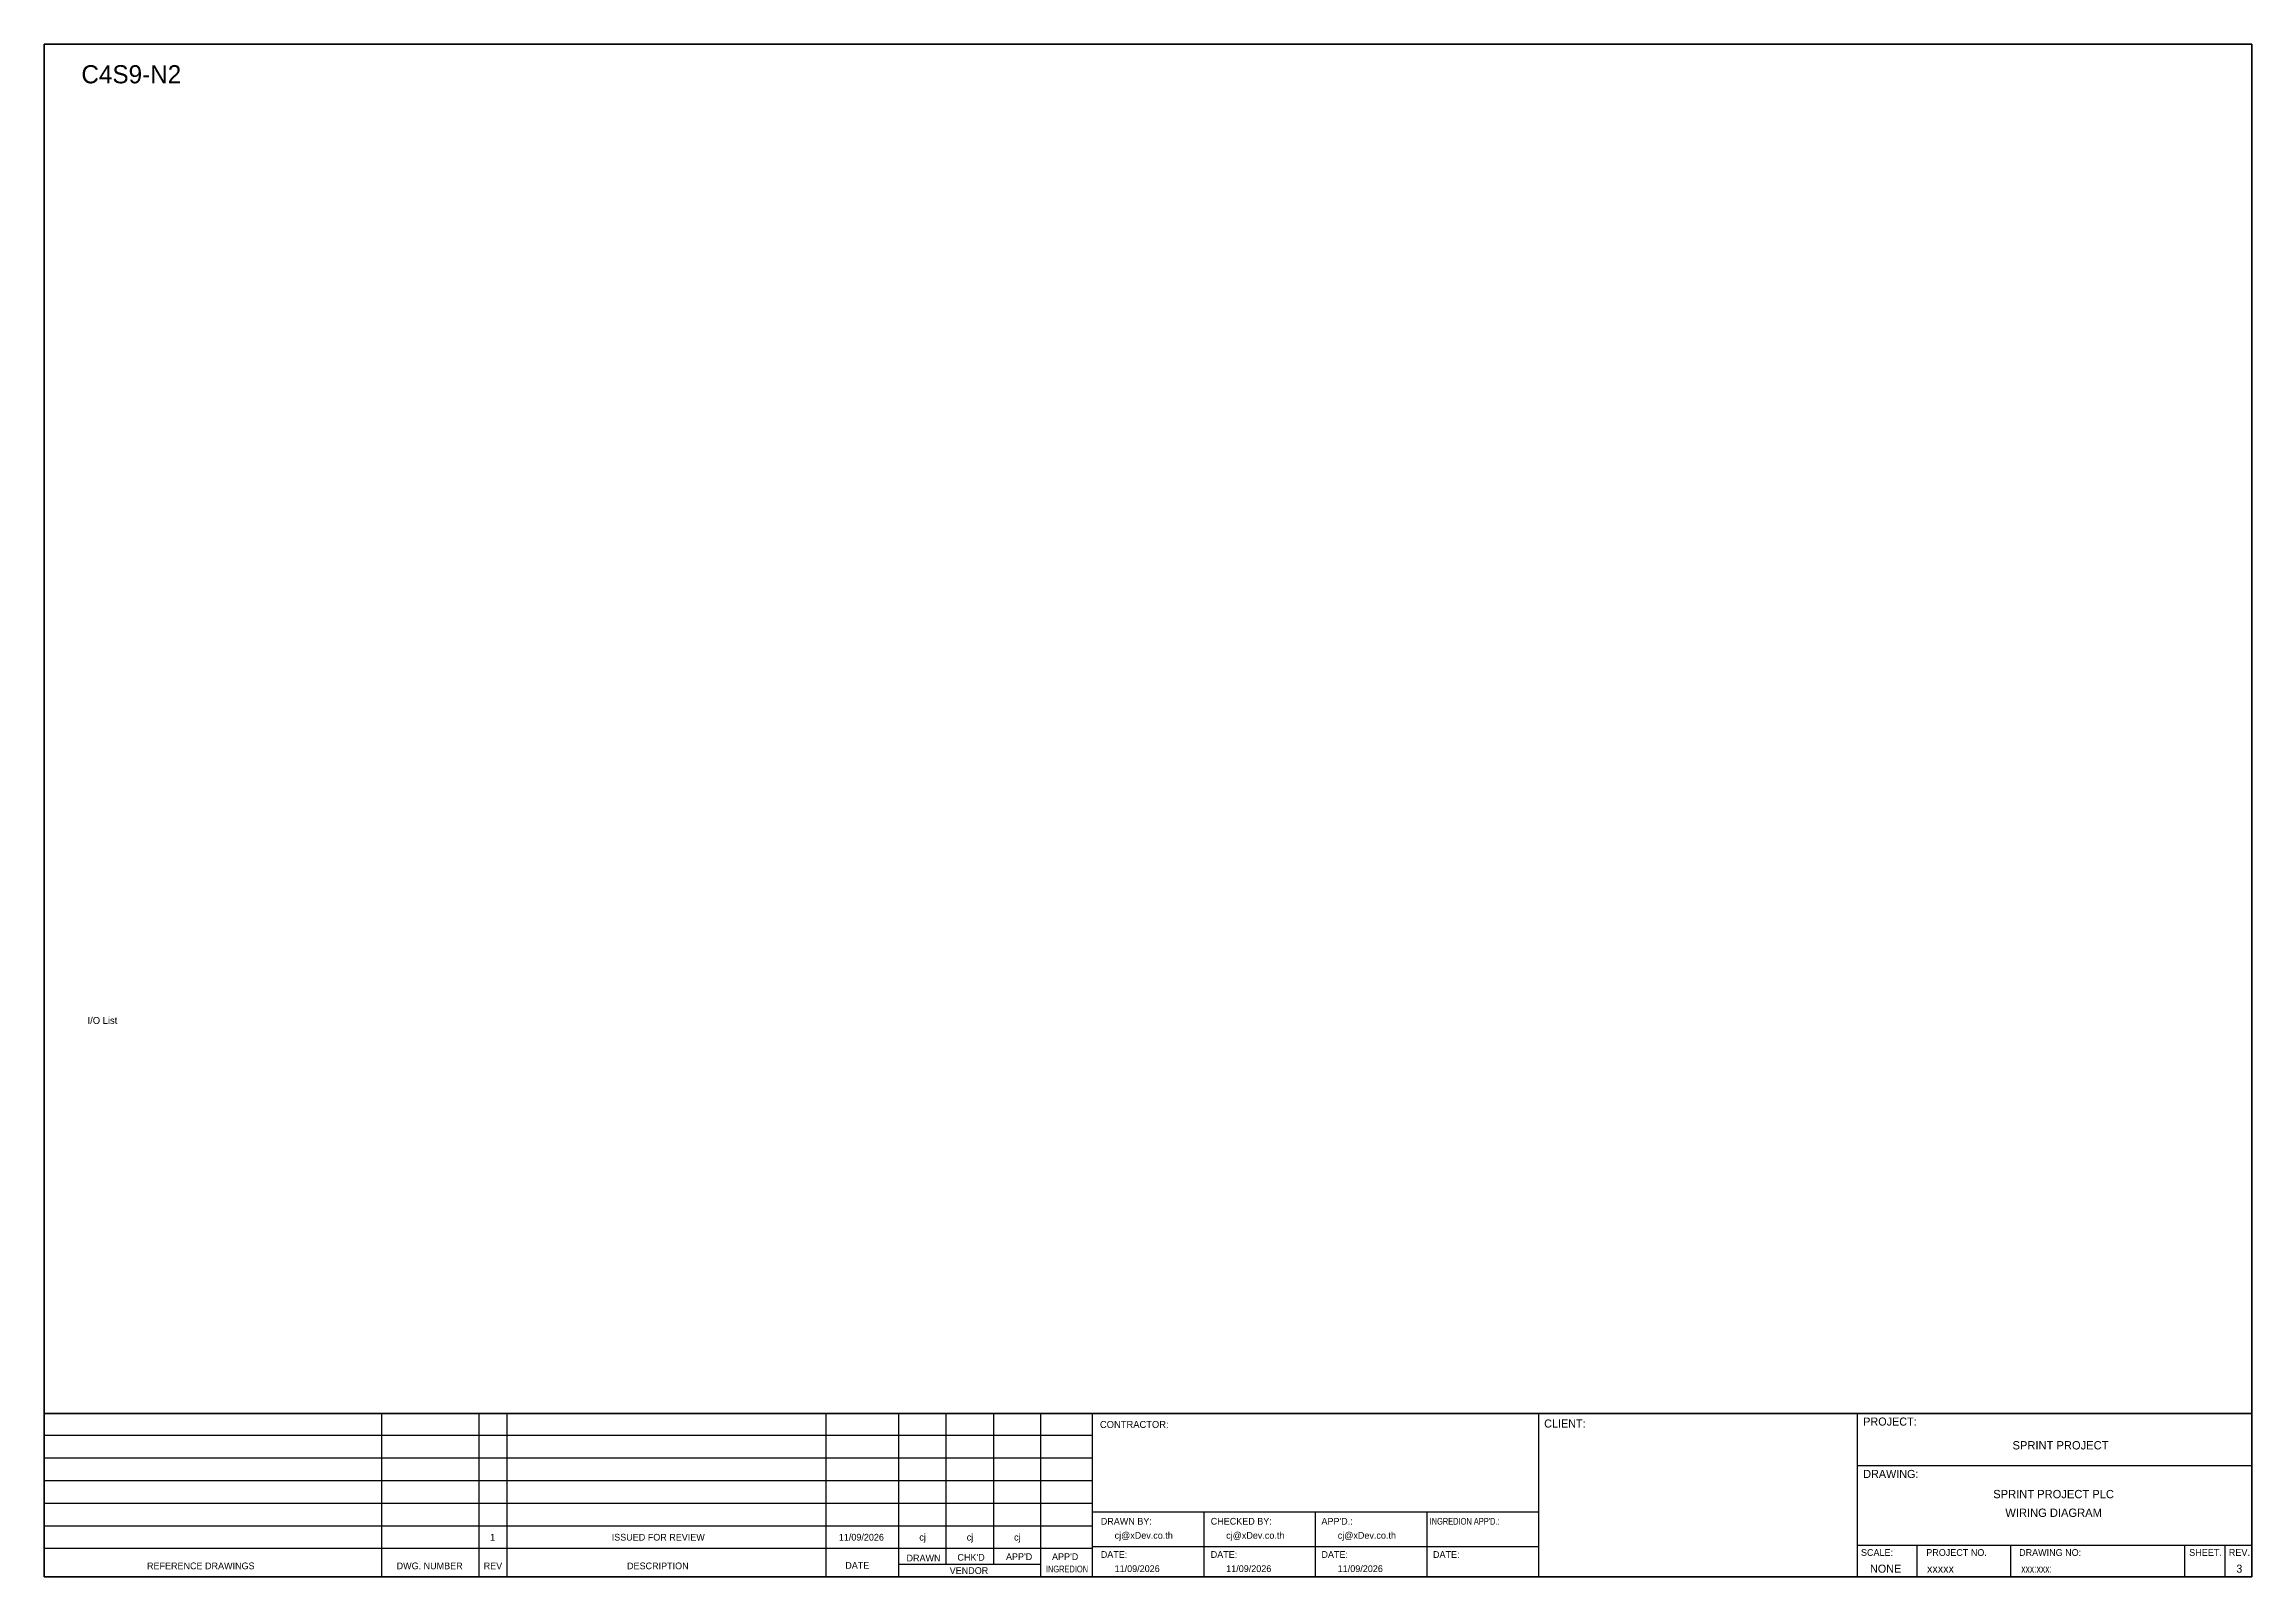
# Model space of a CAD drawing. Header units: metres. Extents: x 0 to 20667, y -39055 to 2704.
# Drawn here: x 12580 to 16473, y -30042 to -27338 of the extents above; entities that cross this region are included whole.
import ezdxf
from ezdxf.enums import TextEntityAlignment as Align

# ---------------------------------------------------------------- set-up
doc = ezdxf.new("R2010")
doc.units = ezdxf.units.M

msp = doc.modelspace()

# ---------------------------------------------------------------- texts
at = {"color": 2}
msp.add_text('C4S9-N2', height=32, dxfattribs=at).set_placement((12645.6, -27407.1))
at = {"color": 4, "ltscale": 100}
for s, p in [('SPRINT PROJECT', (16135.8, -29810)), ('SPRINT PROJECT PLC', (16123.6, -29896.1)), ('WIRING DIAGRAM', (16123.6, -29929))]:
    msp.add_text(s, height=14.693, dxfattribs=at).set_placement(p, align=Align.MIDDLE_CENTER)
at = {"layer": 'GT_1', "color": 4}
for s, p in [('CLIENT:', (15225.2, -29778.7)), ('PROJECT:', (15787.9, -29775.3)), ('DRAWING:', (15787.9, -29867.7))]:
    msp.add_text(s, height=14.25, dxfattribs=at).set_placement(p)
at = {"layer": 'MEMBER', "color": 4, "ltscale": 0.8}
for s, height, p in [('I/O List', 12.35, (12656.5, -29066.6)), ('CONTRACTOR:', 12.35, (14441.8, -29779.4)), ('DRAWN BY:', 11.88, (14443.3, -29950)), ('CHECKED BY:', 11.875, (14637.2, -29950)), ("APP'D.:", 11.88, (14832.4, -29950)), ('cj@xDev.co.th', 11.875, (14467.7, -29974.9)), ('cj@xDev.co.th', 11.875, (14664.5, -29974.9)), ('cj@xDev.co.th', 11.875, (14861.2, -29974.9)), ('REFERENCE DRAWINGS', 11.875, (12761.3, -30028.7)), ('DWG. NUMBER', 11.875, (13201.5, -30028.7)), ('REV', 11.88, (13355, -30028.7)), ('DESCRIPTION', 11.875, (13607.9, -30028.7)), ('DATE', 11.88, (13992.7, -30027.9)), ('DRAWN', 11.88, (14100.7, -30014.9)), ("CHK'D", 11.88, (14190.5, -30013.6)), ("APP'D", 11.88, (14276.1, -30012.5)), ("APP'D", 11.88, (14357.3, -30012.5)), ('DATE:', 11.88, (14443.3, -30008.6)), ('DATE:', 11.88, (14637.2, -30008.6)), ('DATE:', 11.88, (14832.4, -30008.6)), ('DATE:', 11.88, (15029.2, -30008.6)), ('SCALE:', 11.88, (15783.9, -30005.1)), ('PROJECT NO.', 11.875, (15899.1, -30005.1)), ('DRAWING NO:', 11.875, (16062.8, -30005.1)), ('SHEET.', 12, (16362.6, -30005.1)), ('REV.', 12, (16432.5, -30005.1)), ('VENDOR', 11.88, (14176.8, -30037)), ('11/09/2026', 11.88, (14467.7, -30033.6)), ('11/09/2026', 11.88, (14664.5, -30033.6)), ('11/09/2026', 11.88, (14861.2, -30033.6)), ('NONE', 14.23, (15799.9, -30034.8)), ('xxxxx', 14.23, (15900.3, -30034.8))]:
    msp.add_text(s, height=height, dxfattribs=at).set_placement(p)
at = {"layer": 'MEMBER', "color": 4, "ltscale": 0.8, "width": 0.8}
for s, height, p in [("INGREDION APP'D.:", 11.875, (15023.2, -29950)), ('INGREDION', 11.88, (14346.5, -30034.2)), ('xxx:xxx:', 14.23, (16066.5, -30034.8))]:
    msp.add_text(s, height=height, dxfattribs=at).set_placement(p)
at = {"layer": 'MEMBER', "color": 4, "ltscale": 0.8}
for s, height, p in [('1', 11.9, (13370.8, -29972.2)), ('ISSUED FOR REVIEW', 11.875, (13662.9, -29972.2)), ('11/09/2026', 11.88, (14021.1, -29972.2)), ('cj', 11.88, (14129, -29972.2)), ('cj', 11.88, (14212.6, -29972.2)), ('cj', 11.88, (14296.1, -29972.2))]:
    msp.add_text(s, height=height, dxfattribs=at).set_placement(p, align=Align.MIDDLE_CENTER)
msp.add_text('3', height=14.2, dxfattribs=at).set_placement((16451.1, -30034.8), align=Align.CENTER)

# ---------------------------------------------------------------- linework, layer by layer
at = {"color": 4}
for p, q in [((15882.2, -29986), (15882.2, -30042.1)), ((16047.5, -29986), (16047.5, -30042.1))]:
    msp.add_line(p, q, dxfattribs=at)
at = {"color": 4, "ltscale": 0.5}
for p, q in [((16354.6, -29986), (16354.6, -30042.1)), ((16354.6, -29986), (16354.6, -30042.1)), ((16425.8, -29986), (16425.8, -30042.1)), ((16425.8, -29986), (16425.8, -30042.1))]:
    msp.add_line(p, q, dxfattribs=at)
at = {"layer": 'GT_1', "color": 4}
for p, q in [((13175.3, -30042.1), (13175.3, -29754)), ((13347.2, -30042.1), (13347.2, -29754)), ((13396.3, -30042.1), (13396.3, -29754)), ((13959, -30042.1), (13959, -29754)), ((14087.3, -30042.1), (14087.3, -29754)), ((14170.9, -30020.3), (14170.9, -29754)), ((14254.4, -30020.3), (14254.4, -29754)), ((14337.7, -30042.1), (14337.7, -29754)), ((14428.7, -30042.1), (14428.7, -29754)), ((15215.7, -30042.1), (15215.7, -29754)), ((15778, -30042.1), (15778, -29754)), ((15778, -30042.1), (15778, -29754)), ((15778, -30042.1), (15778, -29754)), ((14428.7, -29792.8), (12579.9, -29792.8)), ((14428.7, -29832.6), (12579.9, -29832.6)), ((14428.7, -29872.6), (12579.9, -29872.6)), ((14428.7, -29912.5), (12579.9, -29912.5)), ((15215.7, -29927.8), (14428.7, -29927.8)), ((14625.5, -30042.1), (14625.5, -29927.8)), ((14822.2, -30042.1), (14822.2, -29927.8)), ((15019, -30042.1), (15019, -29927.8)), ((14428.7, -29952.4), (12579.9, -29952.4)), ((14428.6, -29992.3), (12579.9, -29992.3)), ((15215.7, -29989.3), (14428.7, -29989.3)), ((15778, -29986), (16473.2, -29986)), ((14337.7, -30020.3), (14087.3, -30020.3))]:
    msp.add_line(p, q, dxfattribs=at)
at = {"layer": 'HELPPOINT', "color": 4, "lineweight": 35}
for p, q in [((12579.9, -30042.1), (12579.9, -27337.9)), ((12579.9, -27337.9), (16473.2, -27337.9)), ((12579.9, -30042.1), (12579.9, -27337.9)), ((12579.9, -27337.9), (16473.2, -27337.9)), ((16473.2, -27337.9), (16473.2, -30042.1)), ((16473.2, -27337.9), (16473.2, -30042.1)), ((16473.2, -30042.1), (12579.9, -30042.1)), ((16473.2, -30042.1), (12579.9, -30042.1))]:
    msp.add_line(p, q, dxfattribs=at)
at = {"layer": 'HELPPOINT', "color": 4}
for p, q in [((15778, -29845.6), (16473.2, -29845.6)), ((15778, -29845.6), (16473.2, -29845.6)), ((15778, -29986), (16473.2, -29986))]:
    msp.add_line(p, q, dxfattribs=at)
at = {"layer": 'MEMBER', "color": 4, "lineweight": 35}
msp.add_line((12579.9, -29754), (16473.2, -29754), dxfattribs=at)
msp.add_line((12579.9, -29754), (16473.2, -29754), dxfattribs=at)
at = {"layer": 'MEMBER', "color": 4}
for p, q in [((15778, -29845.6), (16473.2, -29845.6)), ((15778, -29845.6), (16473.2, -29845.6)), ((15778, -29986), (16473.2, -29986)), ((15778, -29986), (16473.2, -29986))]:
    msp.add_line(p, q, dxfattribs=at)

msp.set_redraw_order([(e.dxf.handle, doc.entitydb.next_handle()) for e in msp.query("TEXT MTEXT ATTDEF DIMENSION ARC_DIMENSION")])  # texts and dimensions are drawn at this point

doc.saveas('drawing.dxf')
